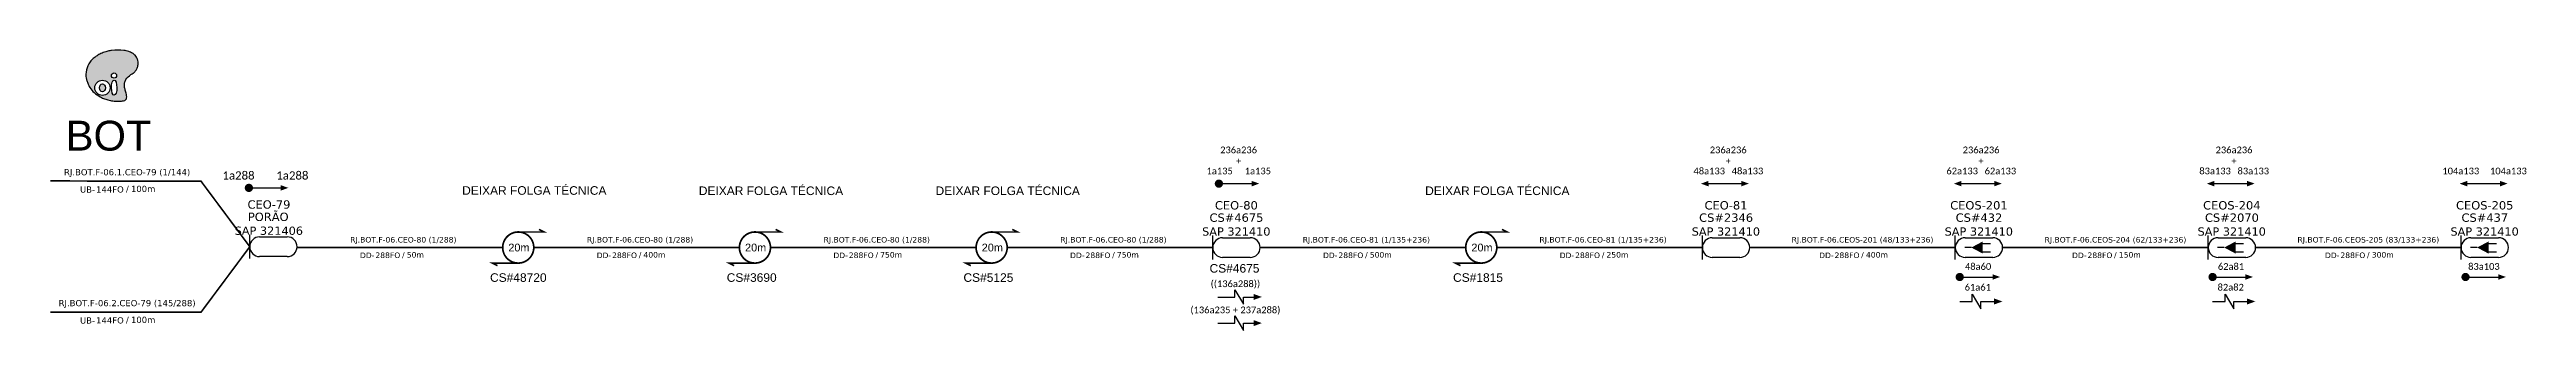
# Model space of a CAD drawing. Header units: millimetres. Extents: x 4089310 to 4461670, y -135350 to 284039.
# Drawn here: x 4156667 to 4285909, y 269389 to 284039 of the extents above; entities that cross this region are included whole.
import ezdxf
from ezdxf.enums import TextEntityAlignment as Align

# ---------------------------------------------------------------- set-up
doc = ezdxf.new("R2010")
doc.units = ezdxf.units.MM
for name, color, linetype in [('20.4-CEO', 1, 'Continuous'), ('20.4-CEOS', 1, 'Continuous'), ('20.5-CABO AÉREO', 1, 'Continuous'), ('CEO', 1, 'Continuous'), ('SETA', 7, 'Continuous')]:
    doc.layers.add(name, color=color, linetype=linetype)
doc.layers.add('40.1-ETIQUETAS', color=1, linetype='Continuous', lineweight=20)
doc.styles.add('ARIAL', font='arial.ttf')
doc.styles.add('siredit', font='verdana.ttf')
doc.styles.get("Standard").update_dxf_attribs({"font": 'arial.ttf'})

msp = doc.modelspace()

# ---------------------------------------------------------------- texts
at = {"color": 0, "style": 'ARIAL'}
msp.add_text('BOT', height=1557.3, dxfattribs=at).set_placement((4157512, 278769))
for s, height, p in [('DEIXAR FOLGA TÉCNICA', 447.06, (4178196, 276466)), ('DEIXAR FOLGA TÉCNICA', 447.06, (4190547, 276451)), ('DEIXAR FOLGA TÉCNICA', 447.06, (4202898, 276451)), ('DEIXAR FOLGA TÉCNICA', 447.06, (4228445, 276451)), ('CS#4675', 447.1, (4217195, 272405)), ('CS#48720', 447.1, (4179652, 271924)), ('CS#3690', 447.1, (4192003, 271924)), ('CS#5125', 447.1, (4204354, 271924)), ('CS#1815', 447.1, (4229901, 271924))]:
    msp.add_text(s, height=height, rotation=359.98667, dxfattribs=at).set_placement(p)
at = {"color": 0}
for p in [(4180608, 273510), (4192959, 273510), (4205310, 273510), (4230858, 273510)]:
    msp.add_text('20m', height=405.5, dxfattribs=at).set_placement(p)
at = {"color": 0, "char_height": 429.15, "width": 31680.73, "attachment_point": 5, "rotation": 359.91656}
for insert in [(4166528, 277470), (4169338, 277470)]:
    msp.add_mtext('{\\fCalibri|b0|i0|c0|p34;\\C256;1a288}', dxfattribs=dict(at, insert=insert))
at = {"layer": '20.4-CEO', "color": 0, "style": 'siredit'}
for s, height, p in [('CEO-79', 435.1, (4168116, 275958)), ('PORÃO', 435.1, (4168079, 275315)), ('          SAP 321406', 429.15, (4167174, 274590))]:
    msp.add_text(s, height=height, dxfattribs=at).set_placement(p, align=Align.MIDDLE_CENTER)
at = {"layer": '20.4-CEOS', "color": 0, "style": 'siredit'}
for s, height, p in [('CS#4675', 435.1, (4218599, 275273)), ('CS#2346', 435.1, (4244147, 275273)), ('SAP 321410', 429.2, (4218589, 274549)), ('SAP 321410', 429.2, (4244136, 274549))]:
    msp.add_text(s, height=height, dxfattribs=at).set_placement(p, align=Align.MIDDLE_CENTER)
at = {"layer": '20.4-CEOS', "color": 7, "style": 'siredit'}
for s, height, p in [('CS#432', 435.1, (4257343, 275273)), ('CS#2070', 435.1, (4270540, 275273)), ('CS#437', 435.1, (4283736, 275273)), ('SAP 321410', 429.2, (4257332, 274549)), ('SAP 321410', 429.2, (4270529, 274549)), ('SAP 321410', 429.2, (4283725, 274549))]:
    msp.add_text(s, height=height, dxfattribs=at).set_placement(p, align=Align.MIDDLE_CENTER)
at = {"layer": '40.1-ETIQUETAS', "color": 0, "style": 'siredit'}
for s, height, p in [('RJ.BOT.F-06.1.CEO-79 (1/144)', 321.86, (4160715, 277643)), ('RJ.BOT.F-06.CEO-80 (1/288)', 289.68, (4175127, 274120)), ('RJ.BOT.F-06.CEO-80 (1/288)', 289.68, (4187478, 274120)), ('RJ.BOT.F-06.CEO-80 (1/288)', 289.68, (4199829, 274120)), ('RJ.BOT.F-06.CEO-80 (1/288)', 289.68, (4212180, 274120)), ('RJ.BOT.F-06.2.CEO-79 (145/288)', 321.86, (4160715, 270814))]:
    msp.add_text(s, height=height, dxfattribs=at).set_placement(p, align=Align.MIDDLE_CENTER)
for s, height, p in [('UB-', 321.9, (4159042, 276738)), ('144FO', 321.9, (4160540, 276742)), ('/', 322, (4160801, 276772)), ('DD-', 289.7, (4173621, 273305)), ('288FO', 289.7, (4174969, 273309)), ('/', 290, (4175197, 273336)), ('DD-', 289.7, (4185972, 273305)), ('288FO', 289.7, (4187320, 273309)), ('/', 290, (4187548, 273336)), ('DD-', 289.7, (4198323, 273305)), ('288FO', 289.7, (4199671, 273309)), ('/', 290, (4199899, 273336)), ('DD-', 289.7, (4210673, 273305)), ('288FO', 289.7, (4212022, 273309)), ('/', 290, (4212250, 273336)), ('DD-', 289.7, (4223870, 273305)), ('288FO', 289.7, (4225218, 273309)), ('/', 290, (4225447, 273336)), ('DD-', 289.7, (4236221, 273305)), ('288FO', 289.7, (4237569, 273309)), ('/', 290, (4237798, 273336)), ('UB-', 321.9, (4159042, 269908)), ('144FO', 321.9, (4160540, 269913)), ('/', 322, (4160801, 269943))]:
    msp.add_text(s, height=height, dxfattribs=at).set_placement(p, align=Align.MIDDLE_RIGHT)
for s, height, p in [('100m', 321.9, (4160915, 276772)), ('50m', 289.7, (4175306, 273336)), ('400m', 289.7, (4187657, 273336)), ('750m', 289.7, (4200008, 273336)), ('750m', 289.7, (4212359, 273336)), ('500m', 289.7, (4225555, 273336)), ('250m', 289.7, (4237906, 273336)), ('100m', 321.9, (4160915, 269943))]:
    msp.add_text(s, height=height, dxfattribs=at).set_placement(p, align=Align.MIDDLE_LEFT)
at = {"layer": '40.1-ETIQUETAS', "color": 1, "style": 'siredit'}
for p in [(4225376, 274120), (4237727, 274120)]:
    msp.add_text('RJ.BOT.F-06.CEO-81 (1/135+236)', height=289.68, dxfattribs=at).set_placement(p, align=Align.MIDDLE_CENTER)
at = {"layer": '40.1-ETIQUETAS', "color": 0, "width": 5985.51, "attachment_point": 5, "style": 'ARIAL'}
for s, insert, char_height in [('{\\fCalibri|b0|i0|c0|p34;1a135}', (4217722, 277704), 350.4), ('{\\fCalibri|b0|i0|c0|p34;\\C1;236a236}', (4218710, 278803), 350.4), ('+', (4218710, 278234), 350), ('{\\fCalibri|b0|i0|c0|p34;1a135}', (4219716, 277704), 350.4), ('{\\fCalibri|b0|i0|c0|p34;48a133}', (4243269, 277704), 350.4), ('{\\fCalibri|b0|i0|c0|p34;\\C1;236a236}', (4244257, 278803), 350.4), ('+', (4244257, 278234), 350), ('{\\fCalibri|b0|i0|c0|p34;48a133}', (4245264, 277704), 350.4), ('{\\fCalibri|b0|i0|c0|p34;62a133}', (4256466, 277704), 350.4), ('{\\fCalibri|b0|i0|c0|p34;\\C1;236a236}', (4257453, 278803), 350.4), ('+', (4257453, 278234), 350), ('{\\fCalibri|b0|i0|c0|p34;62a133}', (4258460, 277704), 350.4), ('{\\fCalibri|b0|i0|c0|p34;83a133}', (4269662, 277704), 350.4), ('{\\fCalibri|b0|i0|c0|p34;\\C1;236a236}', (4270650, 278803), 350.4), ('+', (4270650, 278234), 350), ('{\\fCalibri|b0|i0|c0|p34;83a133}', (4271656, 277704), 350.4), ('{\\fCalibri|b0|i0|c0|p34;104a133}', (4282483, 277704), 350.4), ('{\\fCalibri|b0|i0|c0|p34;104a133}', (4284968, 277704), 350.4), ('{\\fCalibri|b0|i0|c0|p34;48a60}', (4257296, 272723), 350.4), ('{\\fCalibri|b0|i0|c0|p34;62a81}', (4270493, 272723), 350.4), ('{\\fCalibri|b0|i0|c0|p34;61a61}', (4257281, 271641), 350.4), ('{\\fCalibri|b0|i0|c0|p34;82a82}', (4270478, 271641), 350.4), ('{\\fCalibri|b0|i0|c0|p34;\\C5;(136a235 + 237a288)}', (4218543, 270422), 350.4)]:
    msp.add_mtext(s, dxfattribs=dict(at, insert=insert, char_height=char_height))
at = {"layer": '40.1-ETIQUETAS', "color": 7, "insert": (4283689, 272723), "char_height": 350.4, "width": 5985.51, "attachment_point": 5, "style": 'ARIAL'}
msp.add_mtext('{\\fCalibri|b0|i0|c0|p34;83a103}', dxfattribs=at)
at = {"layer": '40.1-ETIQUETAS', "color": 3, "insert": (4218543, 271786), "char_height": 350.4, "width": 5985.51, "attachment_point": 5, "style": 'ARIAL'}
msp.add_mtext('{\\fCalibri|b0|i0|c0|p34;\\C7;((136a288))}', dxfattribs=at)
at = {"layer": 'CEO', "color": 0, "style": 'siredit'}
for s, p in [('CEO-80', (4218594, 275916)), ('CEO-81', (4244142, 275916))]:
    msp.add_text(s, height=435.1, dxfattribs=at).set_placement(p, align=Align.MIDDLE_CENTER)
at = {"layer": 'CEO', "color": 7, "style": 'siredit'}
for s, p in [('CEOS-201', (4257338, 275916)), ('CEOS-204', (4270535, 275916)), ('CEOS-205', (4283731, 275916))]:
    msp.add_text(s, height=435.1, dxfattribs=at).set_placement(p, align=Align.MIDDLE_CENTER)

# ---------------------------------------------------------------- blocks, each defined once
blk = doc.blocks.new('OI')
h = blk.add_hatch(color=40)
edge = h.paths.add_edge_path()
edge.add_spline(control_points=[(4.35, -0.67), (3.92, -0.99), (3.26, -1.5), (2.81, -2.59), (2.9, -3.5), (3.06, -4.27), (3.31, -4.85), (3.37, -5.39), (3.4, -5.88), (3.2, -6.4), (2.54, -6.61), (1.65, -6.63), (0.55, -6.67), (-0.56, -6.42), (-1.61, -6.14), (-2.77, -5.61), (-3.92, -4.77), (-4.89, -3.7), (-5.34, -2.65), (-5.6, -1.94), (-5.85, -0.96), (-5.71, 0.47), (-5.1, 2.02), (-4.14, 3.02), (-3.3, 3.61), (-2.37, 4.16), (-1.36, 4.44), (-0.56, 4.7), (0.79, 4.85), (2.24, 4.97), (3.79, 4.57), (4.67, 4.21), (5.44, 3.65), (5.76, 2.99), (6.03, 2.21), (6.01, 1.46), (5.72, 0.64), (5.31, 0.08), (4.88, -0.38), (4.51, -0.55), (4.35, -0.67)], knot_values=[0, 0, 0, 0, 1.60434, 2.417191, 3.427595, 4.282808, 4.776746, 5.304182, 5.888771, 6.258406, 6.858137, 7.79129, 8.986195, 10.124242, 11.187857, 12.242908, 13.953784, 15.414161, 16.515391, 17.349188, 17.675853, 19.552021, 21.515531, 22.568638, 23.63245, 24.621084, 25.782718, 26.745347, 27.142653, 29.870543, 31.004649, 31.921532, 32.709589, 33.801391, 34.042471, 35.192333, 35.971461, 36.628871, 37.254359, 37.836911, 37.836911, 37.836911, 37.836911], degree=3, periodic=0)
h.paths.add_polyline_path([(1.13, -0.87, -1), (-0.04, -0.87, -1)], flags=16)
edge = h.paths.add_edge_path(flags=16)
edge.add_ellipse((0.56, -3.59), major_axis=(-0.02, 1.71), ratio=0.361305, start_angle=0, end_angle=360)
h.paths.add_polyline_path([(-0.36, -3.62, -1), (-3.8, -3.62, -1)], flags=16)
edge = h.paths.add_edge_path(flags=0)
edge.add_ellipse((-2.08, -3.62), major_axis=(0, 0.885), ratio=0.758294, start_angle=0, end_angle=360)
at = {"color": 40}
for centre, radius in [((-2.08, -3.62), 1.72), ((0.54, -0.87), 0.587)]:
    blk.add_circle(centre, radius, dxfattribs=at)
blk.add_ellipse((-2.08, -3.62), major_axis=(0, 0.885), ratio=0.758294, start_param=-3.141592653589791, end_param=3.141592653589791, dxfattribs=at)
blk.add_ellipse((0.56, -3.59), major_axis=(-0.02, 1.71), ratio=0.361305, dxfattribs=at)
at = {"color": 40, "start_tangent": (-0.800898, -0.598801), "end_tangent": (-0.800898, -0.598801)}
blk.add_spline([(4.35, -0.67), (3.2, -1.78), (2.9, -2.54), (2.92, -3.55), (3.12, -4.38), (3.28, -4.85), (3.37, -5.37), (3.35, -5.95), (3.2, -6.29), (2.66, -6.55), (1.73, -6.63), (0.54, -6.62), (-0.58, -6.41), (-1.6, -6.11), (-2.56, -5.67), (-3.95, -4.67), (-4.89, -3.56), (-5.37, -2.56), (-5.64, -1.78), (-5.72, -1.46), (-5.63, 0.42), (-4.84, 2.22), (-4.13, 2.99), (-3.27, 3.62), (-2.4, 4.09), (-1.3, 4.47), (-0.37, 4.72), (0.02, 4.77), (2.75, 4.8), (3.85, 4.53), (4.69, 4.16), (5.31, 3.68), (5.85, 2.73), (5.93, 2.5), (5.94, 1.35), (5.67, 0.62), (5.29, 0.08), (4.84, -0.36), (4.35, -0.67)], degree=3, dxfattribs=at)
blk = doc.blocks.new('ETIQUETA_RS5F')
at = {"layer": '40.1-ETIQUETAS', "color": 0, "style": 'siredit'}
blk.add_text('/', height=1.5, dxfattribs=at).set_placement((1.55, -1.95), align=Align.MIDDLE_RIGHT)
for tag, p in [('ETIQUETA_R_SECUNDARIA', (1.18, 2.1)), ('ETIQUETA_R_PRIMARIA', (1.18, 4.1)), ('F_ATIVAS/F_MORTAS', (1.11, -4.24))]:
    blk.add_attdef(tag, text='', height=1.5, dxfattribs=at).set_placement(p, align=Align.MIDDLE_CENTER)
for tag, p in [('TIPO_CABO', (-6.62, -2.12)), ('CAP_CABO', (0.37, -2.09))]:
    blk.add_attdef(tag, text='', height=1.5, dxfattribs=at).set_placement(p, align=Align.MIDDLE_RIGHT)
for tag, p in [('FUSÃO_1', (0.82, -8.39)), ('FUSÃO_2', (0.82, -10.6)), ('FUSÃO_3', (0.82, -12.93)), ('FUSÃO_4', (0.82, -15.14)), ('FUSÃO_5', (0.82, -17.16))]:
    blk.add_attdef(tag, text='', height=1.5, dxfattribs=at).set_placement(p, align=Align.CENTER)
blk.add_attdef('METROS', text='', height=1.5, dxfattribs=at).set_placement((2.11, -1.95), align=Align.MIDDLE_LEFT)

# ---------------------------------------------------------------- linework, layer by layer
at = {"color": 0}
for points, const_width in [([(4166962, 276823, 1), (4167177, 276824, 1)], 215), ([(4217574, 277045, 1), (4217789, 277047, 1)], 215), ([(4181123, 274524, 1.0000125), (4181123, 272902, 0.9999784)], 90.1), ([(4193474, 274524, 1.0000125), (4193474, 272902, 0.9999784)], 90.1), ([(4205825, 274524, 1.0000125), (4205825, 272902, 0.9999784)], 90.1), ([(4231372, 274524, 1.0000125), (4231372, 272902, 0.9999784)], 90.1)]:
    msp.add_lwpolyline(points, format="xyb", close=True, dxfattribs=dict(at, const_width=const_width))
for points in [[(4217681, 277046), (4219394, 277046)], [(4243229, 277046), (4244941, 277046)], [(4218516, 271131), (4218516, 271511), (4218969, 270753), (4218970, 271131)], [(4218516, 269767), (4218516, 270147), (4218969, 269389), (4218970, 269767)]]:
    msp.add_lwpolyline(points, dxfattribs=at)
at = {"color": 7}
for points in [[(4256425, 277046), (4258138, 277046)], [(4269622, 277046), (4271334, 277046)], [(4282818, 277046), (4284530, 277046)], [(4256336, 272176), (4258049, 272176)], [(4269533, 272176), (4271245, 272176)], [(4282729, 272176), (4284441, 272176)], [(4256992, 270899), (4256992, 271278), (4257446, 270520), (4257446, 270899)], [(4270189, 270899), (4270189, 271278), (4270642, 270520), (4270643, 270899)]]:
    msp.add_lwpolyline(points, dxfattribs=at)
at = {"color": 0, "const_width": 84.5}
for points in [[(4181123, 274524), (4182474, 274524), (4182204, 274660)], [(4193474, 274524), (4194825, 274524), (4194555, 274659)], [(4205825, 274524), (4207176, 274524), (4206906, 274659)], [(4231372, 274524), (4232724, 274524), (4232453, 274659)], [(4181123, 272902), (4179771, 272902), (4180041, 272767)], [(4193474, 272902), (4192122, 272902), (4192392, 272767)], [(4205825, 272902), (4204473, 272902), (4204743, 272767)], [(4231372, 272902), (4230020, 272902), (4230290, 272767)]]:
    msp.add_lwpolyline(points, dxfattribs=at)
at = {"color": 7, "const_width": 215}
for points in [[(4256229, 272175, 1), (4256444, 272176, 1)], [(4269425, 272175, 1), (4269640, 272176, 1)], [(4282622, 272175, 1), (4282836, 272176, 1)]]:
    msp.add_lwpolyline(points, format="xyb", close=True, dxfattribs=at)
at = {"layer": '20.4-CEO', "color": 0}
for p, q in [((4167630, 274269), (4169071, 274269)), ((4169071, 273241), (4167630, 273241))]:
    msp.add_line(p, q, dxfattribs=at)
at = {"layer": '20.4-CEO', "color": 0, "const_width": 85.8}
for points in [[(4156710, 277185), (4164569, 277175), (4167117, 273755)], [(4156710, 270340), (4164569, 270337), (4167117, 273755)]]:
    msp.add_lwpolyline(points, dxfattribs=at)
at = {"layer": '20.4-CEO', "color": 0}
msp.add_lwpolyline([(4167117, 273136), (4167117, 274374)], dxfattribs=at)
for centre, start, end in [((4167630, 273755), 90, 270), ((4169071, 273755), 270, 90)]:
    msp.add_arc(centre, 514, start, end, dxfattribs=at)
at = {"layer": '20.4-CEOS', "color": 0}
for p, q in [((4217878, 274227), (4219319, 274227)), ((4243425, 274227), (4244866, 274227)), ((4219319, 273200), (4217878, 273200)), ((4244866, 273200), (4243425, 273200))]:
    msp.add_line(p, q, dxfattribs=at)
at = {"layer": '20.4-CEOS', "color": 8}
for p, q in [((4256622, 274227), (4258062, 274227)), ((4269818, 274227), (4271259, 274227)), ((4283014, 274227), (4284455, 274227)), ((4258062, 273200), (4256622, 273200)), ((4271259, 273200), (4269818, 273200)), ((4284455, 273200), (4283014, 273200))]:
    msp.add_line(p, q, dxfattribs=at)
at = {"layer": '20.4-CEOS', "color": 0}
for points in [[(4217364, 273094), (4217364, 274332)], [(4242912, 273094), (4242912, 274332)]]:
    msp.add_lwpolyline(points, dxfattribs=at)
at = {"layer": '20.4-CEOS', "color": 8}
for points in [[(4256108, 273094), (4256108, 274332)], [(4269305, 273094), (4269305, 274332)], [(4282501, 273094), (4282501, 274332)], [(4256944, 273713), (4256598, 273713)], [(4257513, 273917), (4257950, 273917)], [(4257513, 273490), (4257950, 273490)], [(4270141, 273713), (4269794, 273713)], [(4270709, 273917), (4271146, 273917)], [(4270709, 273490), (4271146, 273490)], [(4283337, 273713), (4282991, 273713)], [(4283905, 273917), (4284343, 273917)], [(4283905, 273490), (4284343, 273490)]]:
    msp.add_lwpolyline(points, dxfattribs=at)
for points in [[(4256944, 273713, 0, 634, 0), (4257539, 273713, 634, 634, 0)], [(4270141, 273713, 0, 634, 0), (4270735, 273713, 634, 634, 0)], [(4283337, 273713, 0, 634, 0), (4283932, 273713, 634, 634, 0)]]:
    msp.add_lwpolyline(points, format="xyseb", dxfattribs=at)
at = {"layer": '20.4-CEOS', "color": 0}
for centre, start, end in [((4217878, 273713), 90, 270), ((4219319, 273713), 270, 90), ((4243425, 273713), 90, 270), ((4244866, 273713), 270, 90)]:
    msp.add_arc(centre, 514, start, end, dxfattribs=at)
at = {"layer": '20.4-CEOS', "color": 8}
for centre, start, end in [((4256622, 273713), 90, 270), ((4258062, 273713), 270, 90), ((4269818, 273713), 90, 270), ((4271259, 273713), 270, 90), ((4283014, 273713), 90, 270), ((4284455, 273713), 270, 90)]:
    msp.add_arc(centre, 514, start, end, dxfattribs=at)
at = {"layer": '20.5-CABO AÉREO', "color": 0, "ltscale": 8, "const_width": 85.8}
for points in [[(4169583, 273713), (4180312, 273713)], [(4181934, 273713), (4192662, 273713)], [(4194285, 273713), (4205013, 273713)], [(4206636, 273713), (4217364, 273713)]]:
    msp.add_lwpolyline(points, dxfattribs=at)
at = {"layer": '20.5-CABO AÉREO', "color": 5, "ltscale": 8, "const_width": 85.8}
for points in [[(4219832, 273713), (4230561, 273713)], [(4232183, 273713), (4242912, 273713)], [(4245379, 273713), (4256108, 273713)], [(4258576, 273713), (4269305, 273713)], [(4271772, 273713), (4282501, 273713)]]:
    msp.add_lwpolyline(points, dxfattribs=at)
at = {"layer": 'SETA', "color": 0}
for points in [[(4167069, 276823), (4168936, 276823)], [(4217626, 271131), (4218516, 271131)], [(4218970, 271131), (4219655, 271131)], [(4217626, 269767), (4218516, 269767)], [(4218970, 269767), (4219655, 269767)]]:
    msp.add_lwpolyline(points, dxfattribs=at)
at = {"layer": 'SETA', "color": 7}
for points in [[(4256336, 270899), (4256992, 270899)], [(4257446, 270899), (4258131, 270899)], [(4269533, 270899), (4270189, 270899)], [(4270643, 270899), (4271328, 270899)]]:
    msp.add_lwpolyline(points, dxfattribs=at)
at = {"layer": 'SETA', "color": 0}
for points in [[(4168731, 276966), (4169124, 276825), (4168732, 276680)], [(4219393, 277189), (4219787, 277048), (4219395, 276903)], [(4243230, 276903), (4242836, 277044), (4243228, 277189)], [(4244940, 277189), (4245334, 277048), (4244942, 276903)], [(4219492, 271292), (4219924, 271135), (4219492, 270977)], [(4219492, 269928), (4219924, 269771), (4219492, 269613)]]:
    msp.add_solid(points, dxfattribs=at)
at = {"layer": 'SETA', "color": 7}
for points in [[(4256426, 276903), (4256032, 277044), (4256424, 277189)], [(4258137, 277189), (4258531, 277048), (4258138, 276903)], [(4269622, 276903), (4269228, 277044), (4269621, 277189)], [(4271333, 277189), (4271727, 277048), (4271335, 276903)], [(4282819, 276903), (4282425, 277044), (4282817, 277189)], [(4284530, 277189), (4284923, 277048), (4284531, 276903)], [(4258048, 272319), (4258442, 272178), (4258049, 272033)], [(4271244, 272319), (4271638, 272178), (4271246, 272033)], [(4284441, 272319), (4284835, 272178), (4284442, 272033)], [(4258131, 271056), (4258564, 270899), (4258131, 270741)], [(4271328, 271056), (4271760, 270899), (4271328, 270741)]]:
    msp.add_solid(points, dxfattribs=at)

# ---------------------------------------------------------------- block references
at = {"color": 7, "xscale": 231.8056830853001, "yscale": 231.8056796125788, "zscale": 231.805680881753, "rotation": 0.1532885625447554}
msp.add_blockref('OI', (4159907, 282883), dxfattribs=at)
at = {"layer": '40.1-ETIQUETAS', "color": 7}
ref = msp.add_blockref('ETIQUETA_RS5F', (4251030, 273713), dxfattribs=dict(at, xscale=193.1179757991573, yscale=193.1179757991573, zscale=193.1179757991573))
ref.add_attrib('ETIQUETA_R_SECUNDARIA', 'RJ.BOT.F-06.CEOS-201 (48/133+236)', dxfattribs={"color": 1, "height": 289.68, "style": 'siredit'}).set_placement((4251264, 274120), align=Align.MIDDLE_CENTER)
ref.add_attrib('TIPO_CABO', 'DD-', dxfattribs={"color": 0, "height": 289.7, "style": 'siredit'}).set_placement((4249758, 273305), align=Align.MIDDLE_RIGHT)
ref.add_attrib('CAP_CABO', '288FO', dxfattribs={"color": 0, "height": 289.7, "style": 'siredit'}).set_placement((4251107, 273309), align=Align.MIDDLE_RIGHT)
ref.add_attrib('METROS', '400m', dxfattribs={"color": 0, "height": 289.7, "style": 'siredit'}).set_placement((4251444, 273336), align=Align.MIDDLE_LEFT)
ref = msp.add_blockref('ETIQUETA_RS5F', (4264226, 273713), dxfattribs=dict(at, xscale=193.1179757991573, yscale=193.1179757991573, zscale=193.1179757991573))
ref.add_attrib('ETIQUETA_R_SECUNDARIA', 'RJ.BOT.F-06.CEOS-204 (62/133+236)', dxfattribs={"color": 1, "height": 289.68, "style": 'siredit'}).set_placement((4264461, 274120), align=Align.MIDDLE_CENTER)
ref.add_attrib('TIPO_CABO', 'DD-', dxfattribs={"color": 0, "height": 289.7, "style": 'siredit'}).set_placement((4262955, 273305), align=Align.MIDDLE_RIGHT)
ref.add_attrib('CAP_CABO', '288FO', dxfattribs={"color": 0, "height": 289.7, "style": 'siredit'}).set_placement((4264303, 273309), align=Align.MIDDLE_RIGHT)
ref.add_attrib('METROS', '150m', dxfattribs={"color": 0, "height": 289.7, "style": 'siredit'}).set_placement((4264640, 273336), align=Align.MIDDLE_LEFT)
at = {"layer": '40.1-ETIQUETAS'}
ref = msp.add_blockref('ETIQUETA_RS5F', (4277423, 273713), dxfattribs=dict(at, xscale=193.1179757991573, yscale=193.1179757991573, zscale=193.1179757991573))
ref.add_attrib('ETIQUETA_R_SECUNDARIA', 'RJ.BOT.F-06.CEOS-205 (83/133+236)', dxfattribs={"color": 0, "height": 289.68, "style": 'siredit'}).set_placement((4277657, 274120), align=Align.MIDDLE_CENTER)
ref.add_attrib('TIPO_CABO', 'DD-', dxfattribs={"color": 0, "height": 289.7, "style": 'siredit'}).set_placement((4276151, 273305), align=Align.MIDDLE_RIGHT)
ref.add_attrib('CAP_CABO', '288FO', dxfattribs={"color": 0, "height": 289.7, "style": 'siredit'}).set_placement((4277500, 273309), align=Align.MIDDLE_RIGHT)
ref.add_attrib('METROS', '300m', dxfattribs={"color": 0, "height": 289.7, "style": 'siredit'}).set_placement((4277837, 273336), align=Align.MIDDLE_LEFT)

msp.set_redraw_order([(e.dxf.handle, doc.entitydb.next_handle()) for e in msp.query("TEXT MTEXT ATTDEF DIMENSION ARC_DIMENSION")])  # texts and dimensions are drawn at this point

doc.saveas('drawing.dxf')
